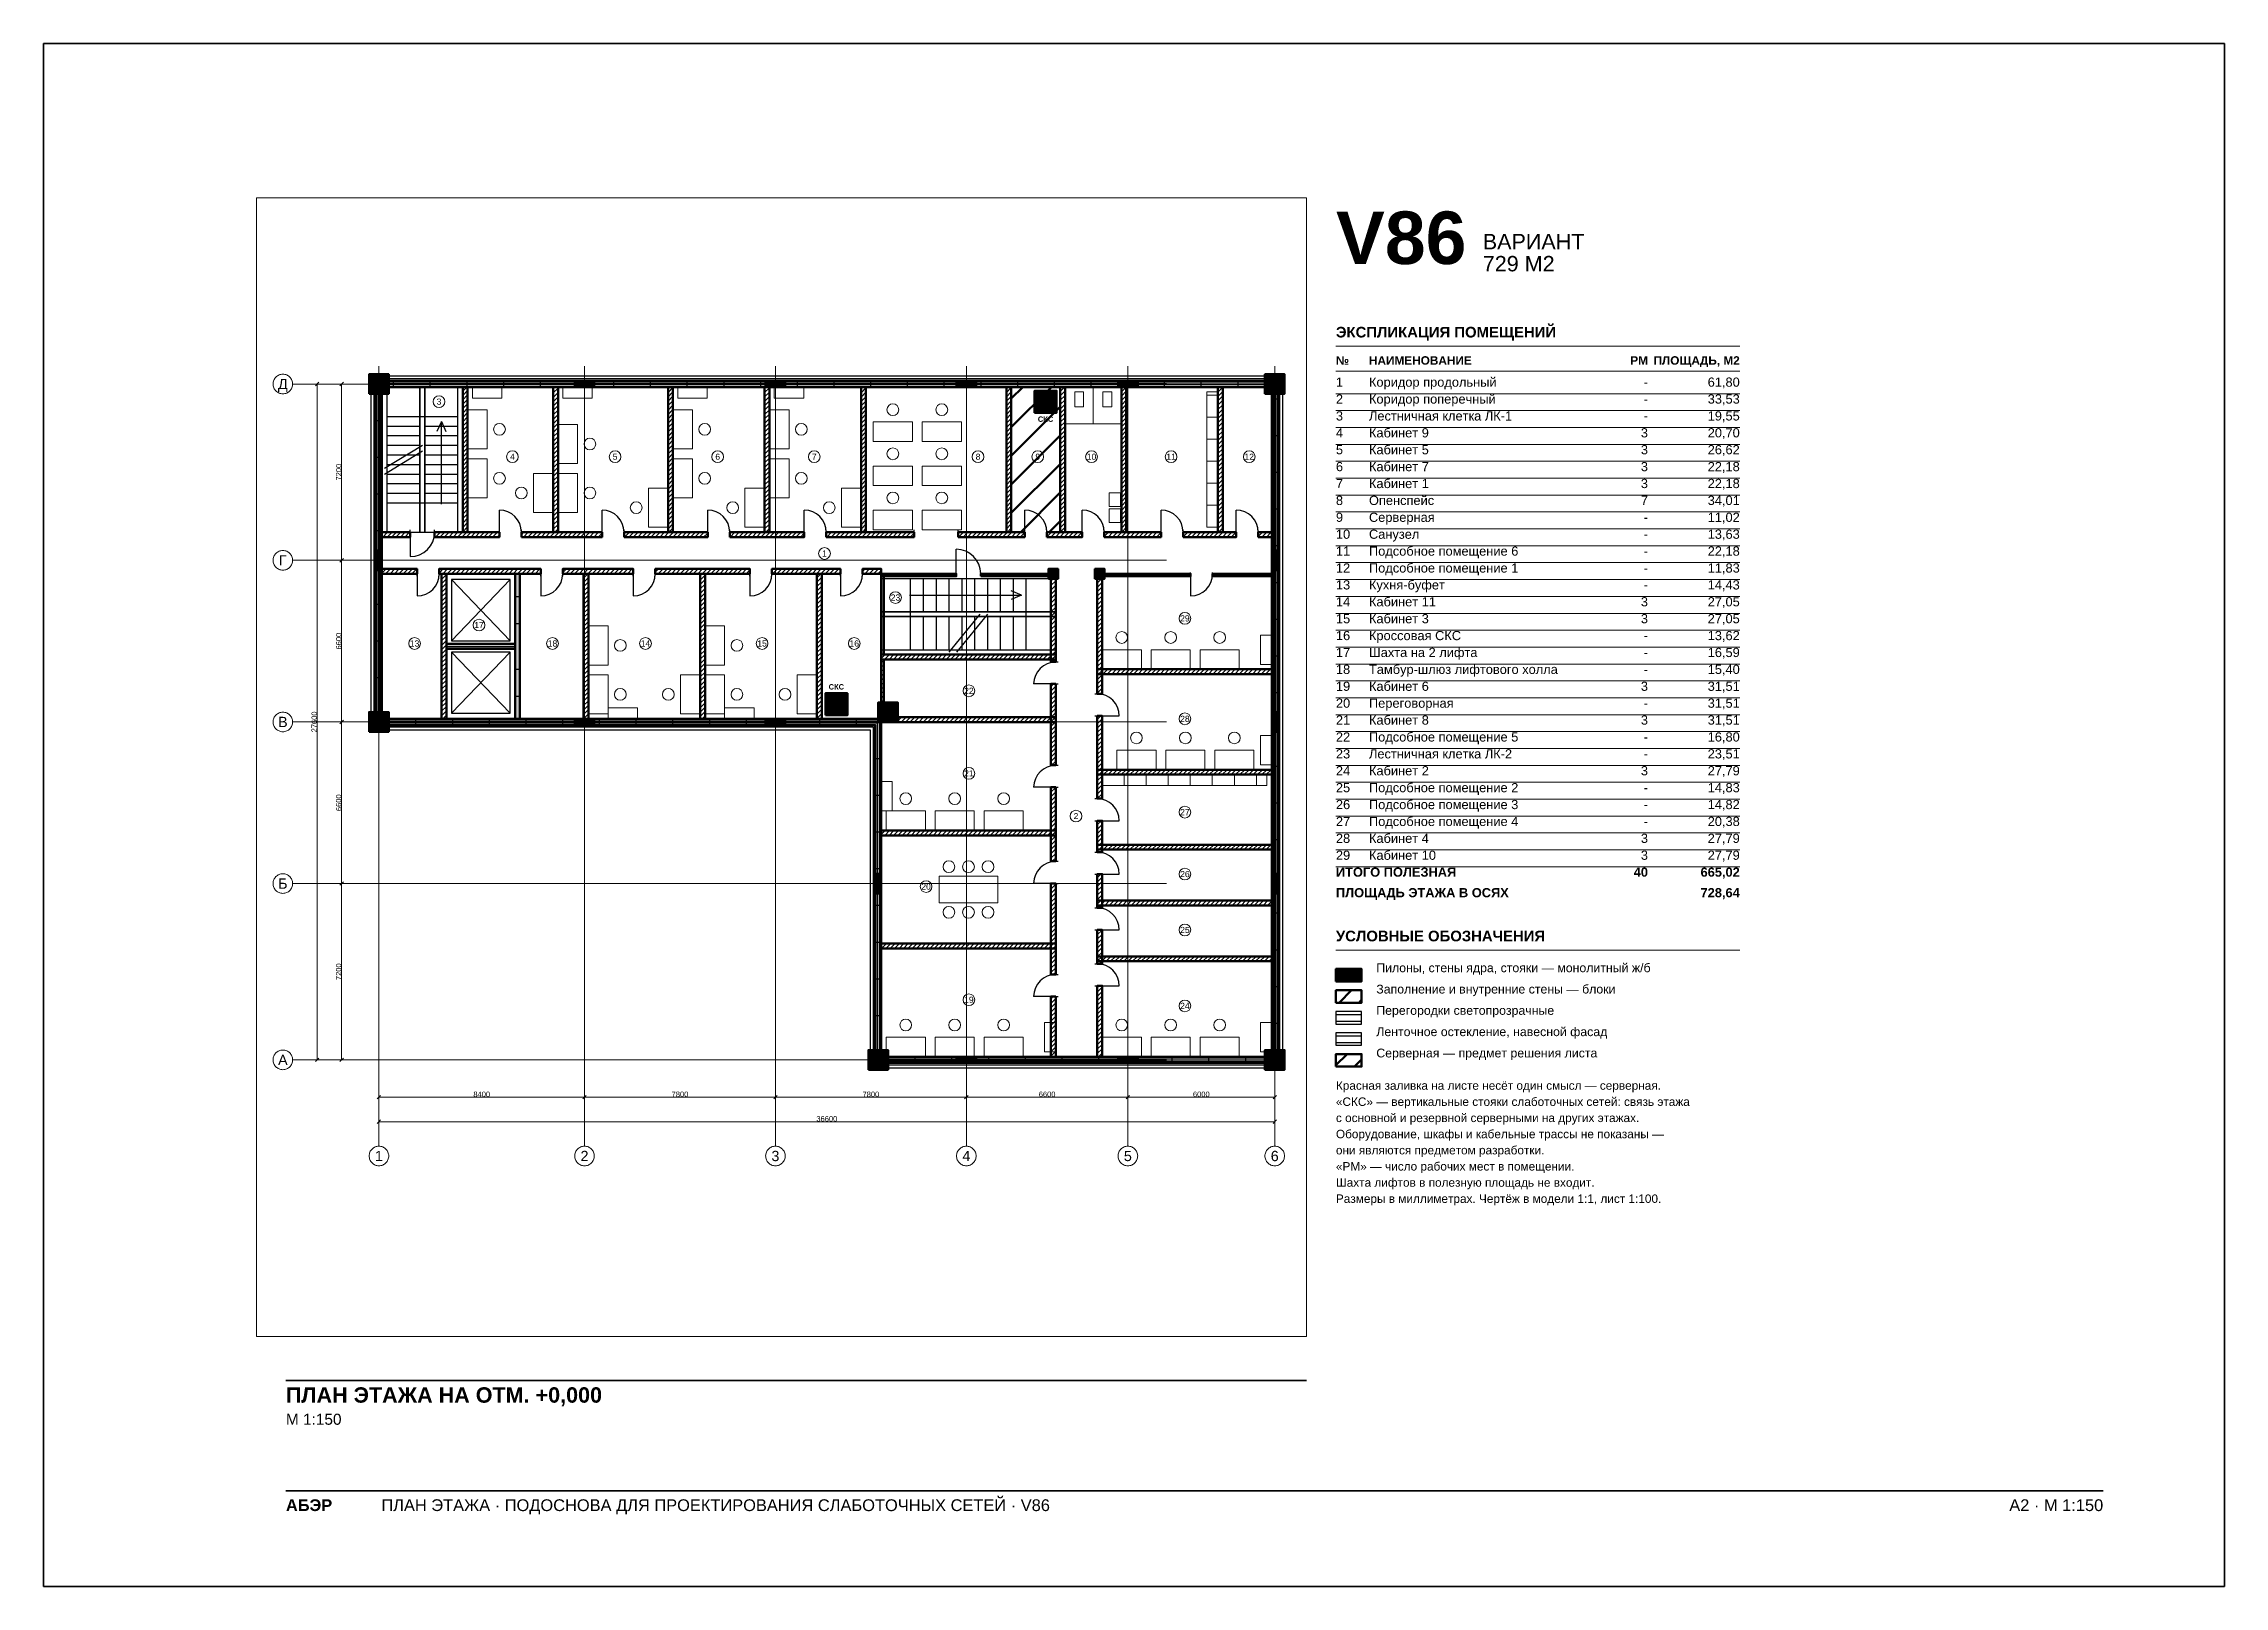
# Paper-space layout 'A2-1-100' of a CAD drawing. Header units: millimetres. Extents: x 0 to 594, y 0 to 420.
# The model-space entities are those that its viewports show. They can reach past a viewport. Long polylines and large blocks are cut down to what shows.
import ezdxf
from ezdxf.enums import TextEntityAlignment as Align

# ---------------------------------------------------------------- set-up
doc = ezdxf.new("R2010")
doc.units = ezdxf.units.MM
doc.linetypes.add('CENTER2', pattern=[2.541, 1.587, -0.318, 0.318, -0.318])
for name, color, linetype, lineweight in [('A-ANNO-LEGEND', 7, 'CONTINUOUS', 18), ('A-ANNO-NOTES', 8, 'CONTINUOUS', 13), ('A-ANNO-ROOM', 7, 'CONTINUOUS', 18), ('A-ANNO-TABLE', 7, 'CONTINUOUS', 18), ('A-DIMS', 8, 'CONTINUOUS', 13), ('A-DOOR', 3, 'CONTINUOUS', 25), ('A-ELEV', 7, 'CONTINUOUS', 25), ('A-FACADE-PANEL', 8, 'CONTINUOUS', 25), ('A-FURN', 8, 'CONTINUOUS', 18), ('A-GLAZ-RIBBON', 5, 'CONTINUOUS', 25), ('A-GRID', 8, 'CENTER2', 13), ('A-HATCH', 9, 'CONTINUOUS', 9), ('A-OUTLINE', 7, 'CONTINUOUS', 50), ('A-SANI', 8, 'CONTINUOUS', 18), ('A-STAIR', 7, 'CONTINUOUS', 25), ('A-TITLE', 7, 'CONTINUOUS', 35), ('A-VIEWPORT', 8, 'CONTINUOUS', 9), ('A-WALL-BLOCK', 9, 'CONTINUOUS', 50), ('A-WALL-GLASS', 4, 'CONTINUOUS', 25), ('A-WALL-RC', 7, 'CONTINUOUS', 50), ('E-SCS-RISER', 1, 'CONTINUOUS', 50), ('E-SERVER-ROOM', 1, 'CONTINUOUS', 50)]:
    doc.layers.add(name, color=color, linetype=linetype, lineweight=lineweight)
doc.styles.add('Arial', font='arial.ttf')
doc.styles.add('Arial-Bold', font='arialbd.ttf')
doc.styles.get("Standard").update_dxf_attribs({"font": 'arial.ttf'})

psp = doc.layouts.new('A2-1-100')

# ---------------------------------------------------------------- texts
at = {"layer": 'A-ANNO-LEGEND'}
for s, height, style, p in [('УСЛОВНЫЕ ОБОЗНАЧЕНИЯ', 2.9, 'Arial-Bold', (352, 175.6)), ('Пилоны, стены ядра, стояки — монолитный ж/б', 2.4, 'Arial', (363, 167.2)), ('Заполнение и внутренние стены — блоки', 2.4, 'Arial', (363, 161.4)), ('Перегородки светопрозрачные', 2.4, 'Arial', (363, 155.6)), ('Ленточное остекление, навесной фасад', 2.4, 'Arial', (363, 149.8)), ('Серверная — предмет решения листа', 2.4, 'Arial', (363, 144))]:
    psp.add_text(s, height=height, dxfattribs=dict(at, style=style)).set_placement(p)
at = {"layer": 'A-ANNO-NOTES', "style": 'Arial'}
for s, p in [('Красная заливка на листе несёт один смысл — серверная.', (352, 135.2)), ('«СКС» — вертикальные стояки слаботочных сетей: связь этажа', (352, 130.8)), ('с основной и резервной серверными на других этажах.', (352, 126.4)), ('они являются предметом разработки.', (352, 117.6)), ('Оборудование, шкафы и кабельные трассы не показаны —', (352, 122)), ('«РМ» — число рабочих мест в помещении.', (352, 113.2)), ('Шахта лифтов в полезную площадь не входит.', (352, 108.8)), ('Размеры в миллиметрах. Чертёж в модели 1:1, лист 1:100.', (352, 104.4))]:
    psp.add_text(s, height=2.3, dxfattribs=at).set_placement(p)
at = {"layer": 'A-ANNO-TABLE'}
for s, height, style, p in [('ЭКСПЛИКАЦИЯ ПОМЕЩЕНИЙ', 2.9, 'Arial-Bold', (352, 340)), ('№', 2.3, 'Arial-Bold', (352, 332.6)), ('НАИМЕНОВАНИЕ', 2.3, 'Arial-Bold', (361, 332.6)), ('1', 2.5, 'Arial', (352, 326.6)), ('Коридор продольный', 2.5, 'Arial', (361, 326.6)), ('2', 2.5, 'Arial', (352, 322)), ('Коридор поперечный', 2.5, 'Arial', (361, 322)), ('4', 2.5, 'Arial', (352, 312.8)), ('3', 2.5, 'Arial', (352, 317.4)), ('Лестничная клетка ЛК-1', 2.5, 'Arial', (361, 317.4)), ('Кабинет 9', 2.5, 'Arial', (361, 312.8)), ('5', 2.5, 'Arial', (352, 308.2)), ('Кабинет 5', 2.5, 'Arial', (361, 308.2)), ('6', 2.5, 'Arial', (352, 303.6)), ('Кабинет 7', 2.5, 'Arial', (361, 303.6)), ('7', 2.5, 'Arial', (352, 299)), ('Опенспейс', 2.5, 'Arial', (361, 294.4)), ('Кабинет 1', 2.5, 'Arial', (361, 299)), ('8', 2.5, 'Arial', (352, 294.4)), ('9', 2.5, 'Arial', (352, 289.8)), ('Серверная', 2.5, 'Arial', (361, 289.8)), ('10', 2.5, 'Arial', (352, 285.2)), ('Санузел', 2.5, 'Arial', (361, 285.2)), ('11', 2.5, 'Arial', (352, 280.6)), ('Подсобное помещение 6', 2.5, 'Arial', (361, 280.6)), ('12', 2.5, 'Arial', (352, 276)), ('13', 2.5, 'Arial', (352, 271.4)), ('Подсобное помещение 1', 2.5, 'Arial', (361, 276)), ('Кухня-буфет', 2.5, 'Arial', (361, 271.4)), ('14', 2.5, 'Arial', (352, 266.8)), ('Кабинет 11', 2.5, 'Arial', (361, 266.8)), ('15', 2.5, 'Arial', (352, 262.2)), ('Кабинет 3', 2.5, 'Arial', (361, 262.2)), ('16', 2.5, 'Arial', (352, 257.6)), ('17', 2.5, 'Arial', (352, 253)), ('Кроссовая СКС', 2.5, 'Arial', (361, 257.6)), ('Шахта на 2 лифта', 2.5, 'Arial', (361, 253)), ('18', 2.5, 'Arial', (352, 248.4)), ('Тамбур-шлюз лифтового холла', 2.5, 'Arial', (361, 248.4)), ('19', 2.5, 'Arial', (352, 243.8)), ('Кабинет 6', 2.5, 'Arial', (361, 243.8)), ('20', 2.5, 'Arial', (352, 239.2)), ('Переговорная', 2.5, 'Arial', (361, 239.2)), ('21', 2.5, 'Arial', (352, 234.6)), ('22', 2.5, 'Arial', (352, 230)), ('Подсобное помещение 5', 2.5, 'Arial', (361, 230)), ('Кабинет 8', 2.5, 'Arial', (361, 234.6)), ('23', 2.5, 'Arial', (352, 225.4)), ('Лестничная клетка ЛК-2', 2.5, 'Arial', (361, 225.4)), ('24', 2.5, 'Arial', (352, 220.8)), ('Кабинет 2', 2.5, 'Arial', (361, 220.8)), ('25', 2.5, 'Arial', (352, 216.2)), ('26', 2.5, 'Arial', (352, 211.6)), ('Подсобное помещение 2', 2.5, 'Arial', (361, 216.2)), ('Подсобное помещение 3', 2.5, 'Arial', (361, 211.6)), ('27', 2.5, 'Arial', (352, 207)), ('Подсобное помещение 4', 2.5, 'Arial', (361, 207)), ('28', 2.5, 'Arial', (352, 202.4)), ('Кабинет 4', 2.5, 'Arial', (361, 202.4)), ('29', 2.5, 'Arial', (352, 197.8)), ('Кабинет 10', 2.5, 'Arial', (361, 197.8)), ('ИТОГО ПОЛЕЗНАЯ', 2.5, 'Arial-Bold', (352, 193.2)), ('ПЛОЩАДЬ ЭТАЖА В ОСЯХ', 2.5, 'Arial-Bold', (352, 187.6))]:
    psp.add_text(s, height=height, dxfattribs=dict(at, style=style)).set_placement(p)
for s, height, style, p in [('РМ', 2.3, 'Arial-Bold', (437, 332.6)), ('ПЛОЩАДЬ, М2', 2.3, 'Arial-Bold', (462, 332.6)), ('-', 2.5, 'Arial', (437, 326.6)), ('61,80', 2.5, 'Arial', (462, 326.6)), ('-', 2.5, 'Arial', (437, 322)), ('33,53', 2.5, 'Arial', (462, 322)), ('3', 2.5, 'Arial', (437, 312.8)), ('-', 2.5, 'Arial', (437, 317.4)), ('20,70', 2.5, 'Arial', (462, 312.8)), ('19,55', 2.5, 'Arial', (462, 317.4)), ('3', 2.5, 'Arial', (437, 308.2)), ('26,62', 2.5, 'Arial', (462, 308.2)), ('3', 2.5, 'Arial', (437, 303.6)), ('22,18', 2.5, 'Arial', (462, 303.6)), ('3', 2.5, 'Arial', (437, 299)), ('22,18', 2.5, 'Arial', (462, 299)), ('7', 2.5, 'Arial', (437, 294.4)), ('34,01', 2.5, 'Arial', (462, 294.4)), ('11,02', 2.5, 'Arial', (462, 289.8)), ('-', 2.5, 'Arial', (437, 289.8)), ('-', 2.5, 'Arial', (437, 285.2)), ('13,63', 2.5, 'Arial', (462, 285.2)), ('-', 2.5, 'Arial', (437, 280.6)), ('22,18', 2.5, 'Arial', (462, 280.6)), ('-', 2.5, 'Arial', (437, 276)), ('11,83', 2.5, 'Arial', (462, 276)), ('14,43', 2.5, 'Arial', (462, 271.4)), ('3', 2.5, 'Arial', (437, 266.8)), ('-', 2.5, 'Arial', (437, 271.4)), ('27,05', 2.5, 'Arial', (462, 266.8)), ('3', 2.5, 'Arial', (437, 262.2)), ('27,05', 2.5, 'Arial', (462, 262.2)), ('-', 2.5, 'Arial', (437, 257.6)), ('13,62', 2.5, 'Arial', (462, 257.6)), ('16,59', 2.5, 'Arial', (462, 253)), ('-', 2.5, 'Arial', (437, 253)), ('-', 2.5, 'Arial', (437, 248.4)), ('15,40', 2.5, 'Arial', (462, 248.4)), ('3', 2.5, 'Arial', (437, 243.8)), ('31,51', 2.5, 'Arial', (462, 243.8)), ('-', 2.5, 'Arial', (437, 239.2)), ('31,51', 2.5, 'Arial', (462, 239.2)), ('3', 2.5, 'Arial', (437, 234.6)), ('31,51', 2.5, 'Arial', (462, 234.6)), ('16,80', 2.5, 'Arial', (462, 230)), ('-', 2.5, 'Arial', (437, 230)), ('-', 2.5, 'Arial', (437, 225.4)), ('23,51', 2.5, 'Arial', (462, 225.4)), ('3', 2.5, 'Arial', (437, 220.8)), ('27,79', 2.5, 'Arial', (462, 220.8)), ('-', 2.5, 'Arial', (437, 216.2)), ('14,83', 2.5, 'Arial', (462, 216.2)), ('14,82', 2.5, 'Arial', (462, 211.6)), ('-', 2.5, 'Arial', (437, 211.6)), ('-', 2.5, 'Arial', (437, 207)), ('20,38', 2.5, 'Arial', (462, 207)), ('3', 2.5, 'Arial', (437, 202.4)), ('27,79', 2.5, 'Arial', (462, 202.4)), ('3', 2.5, 'Arial', (437, 197.8)), ('27,79', 2.5, 'Arial', (462, 197.8)), ('40', 2.5, 'Arial-Bold', (437, 193.2)), ('665,02', 2.5, 'Arial-Bold', (462, 193.2)), ('728,64', 2.5, 'Arial-Bold', (462, 187.6))]:
    psp.add_text(s, height=height, dxfattribs=dict(at, style=style)).set_placement(p, align=Align.RIGHT)
at = {"layer": 'A-TITLE'}
for s, height, style, p in [('V86', 14.3, 'Arial-Bold', (352, 360)), ('ВАРИАНТ', 4.2, 'Arial', (392, 364)), ('729 М2', 4.2, 'Arial', (392, 358)), ('ПЛАН ЭТАЖА НА ОТМ. +0,000', 4.2, 'Arial-Bold', (66, 50)), ('М 1:150', 3, 'Arial', (66, 44)), ('ПЛАН ЭТАЖА · ПОДОСНОВА ДЛЯ ПРОЕКТИРОВАНИЯ СЛАБОТОЧНЫХ СЕТЕЙ · V86', 3.2, 'Arial', (92, 20.5)), ('АБЭР', 3.2, 'Arial-Bold', (66, 20.5))]:
    psp.add_text(s, height=height, dxfattribs=dict(at, style=style)).set_placement(p)
at = {"layer": 'A-TITLE', "style": 'Arial'}
psp.add_text('A2 · М 1:150', height=3.2, dxfattribs=at).set_placement((561, 20.5), align=Align.RIGHT)

msp = doc.modelspace()

# ---------------------------------------------------------------- texts
at = {"layer": 'A-ANNO-ROOM'}
for s, p in [('3', (2455, 26880)), ('4', (5455, 24630)), ('5', (9649, 24630)), ('6', (13841, 24630)), ('7', (17785, 24630)), ('8', (24478, 24630)), ('9', (26918, 24630)), ('10', (29115, 24630)), ('11', (32365, 24630)), ('12', (35558, 24630)), ('1', (18205, 20680)), ('23', (21105, 18880)), ('17', (4090, 17755)), ('29', (32930, 18029)), ('13', (1455, 17005)), ('18', (7090, 17005)), ('14', (10890, 17005)), ('15', (15655, 17005)), ('16', (19420, 17005)), ('22', (24105, 15072)), ('28', (32930, 13928)), ('21', (24105, 11699)), ('2', (28480, 9955)), ('27', (32930, 10117)), ('20', (22355, 7077)), ('26', (32930, 7587)), ('25', (32930, 5306)), ('19', (24105, 2455)), ('24', (32930, 2205))]:
    msp.add_text(s, height=250, dxfattribs=at).set_placement(p, align=Align.MIDDLE_CENTER)
at = {"layer": 'A-DIMS'}
for s, p in [('7200', (-1645, 24000)), ('6600', (-1645, 17100)), ('27600', (-2645, 13800)), ('6600', (-1645, 10500)), ('7200', (-1645, 3600))]:
    msp.add_text(s, height=220, rotation=90, dxfattribs=at).set_placement(p, align=Align.MIDDLE_CENTER)
for s, p in [('8400', (4200, -1405)), ('7800', (12300, -1405)), ('7800', (20100, -1405)), ('6600', (27300, -1405)), ('6000', (33600, -1405)), ('36600', (18300, -2405))]:
    msp.add_text(s, height=220, dxfattribs=at).set_placement(p, align=Align.MIDDLE_CENTER)
at = {"layer": 'A-GRID'}
for s, p in [('Д', (-3925, 27600)), ('Г', (-3925, 20400)), ('В', (-3925, 13800)), ('Б', (-3925, 7200)), ('А', (-3925, 0)), ('1', (0, -3925)), ('2', (8400, -3925)), ('3', (16200, -3925)), ('4', (24000, -3925)), ('5', (30600, -3925)), ('6', (36600, -3925))]:
    msp.add_text(s, height=420, dxfattribs=at).set_placement(p, align=Align.MIDDLE_CENTER)
at = {"layer": 'E-SCS-RISER', "style": 'Arial-Bold'}
for p in [(27235, 26165), (18690, 15235)]:
    msp.add_text('СКС', height=220, dxfattribs=at).set_placement(p, align=Align.MIDDLE_CENTER)

# ---------------------------------------------------------------- hatches: boundary and pattern name
at = {"layer": 'A-HATCH'}
h = msp.add_hatch(dxfattribs=at)
h.set_pattern_fill('ANSI31', scale=40)
h.paths.add_polyline_path([(3425, 21550), (3625, 21550), (3625, 27475), (3625, 27475), (3425, 27475), (3425, 27475)])
h = msp.add_hatch(dxfattribs=at)
h.set_pattern_fill('ANSI31', scale=40)
h.paths.add_polyline_path([(7119, 21550), (7319, 21550), (7319, 27475), (7319, 27475), (7119, 27475), (7119, 27475)])
h = msp.add_hatch(dxfattribs=at)
h.set_pattern_fill('ANSI31', scale=40)
h.paths.add_polyline_path([(11811, 21550), (12011, 21550), (12011, 27475), (12011, 27475), (11811, 27475), (11811, 27475)])
h = msp.add_hatch(dxfattribs=at)
h.set_pattern_fill('ANSI31', scale=40)
h.paths.add_polyline_path([(15755, 21550), (15955, 21550), (15955, 27475), (15955, 27475), (15755, 27475), (15755, 27475)])
h = msp.add_hatch(dxfattribs=at)
h.set_pattern_fill('ANSI31', scale=40)
h.paths.add_polyline_path([(19698, 21550), (19898, 21550), (19898, 27475), (19898, 27475), (19698, 27475), (19698, 27475)])
h = msp.add_hatch(dxfattribs=at)
h.set_pattern_fill('ANSI31', scale=40)
h.paths.add_polyline_path([(25638, 21550), (25838, 21550), (25838, 27475), (25838, 27475), (25638, 27475), (25638, 27475)])
h = msp.add_hatch(dxfattribs=at)
h.set_pattern_fill('ANSI31', scale=40)
h.paths.add_polyline_path([(27835, 21550), (28035, 21550), (28035, 27475), (28035, 27475), (27835, 27475), (27835, 27475)])
h = msp.add_hatch(dxfattribs=at)
h.set_pattern_fill('ANSI31', scale=40)
h.paths.add_polyline_path([(30335, 21550), (30535, 21550), (30535, 27475), (30535, 27475), (30335, 27475), (30335, 27475)])
h = msp.add_hatch(dxfattribs=at)
h.set_pattern_fill('ANSI31', scale=40)
h.paths.add_polyline_path([(34278, 21550), (34478, 21550), (34478, 27475), (34478, 27475), (34278, 27475), (34278, 27475)])
h = msp.add_hatch(dxfattribs=at)
h.set_pattern_fill('ANSI31', scale=40)
h.paths.add_polyline_path([(125, 21350), (125, 21350), (1275, 21350), (1275, 21550), (125, 21550), (125, 21550)])
h = msp.add_hatch(dxfattribs=at)
h.set_pattern_fill('ANSI31', scale=40)
h.paths.add_polyline_path([(2275, 21350), (4922, 21350), (4922, 21550), (2275, 21550)])
h = msp.add_hatch(dxfattribs=at)
h.set_pattern_fill('ANSI31', scale=40)
h.paths.add_polyline_path([(5822, 21350), (9115, 21350), (9115, 21550), (5822, 21550)])
h = msp.add_hatch(dxfattribs=at)
h.set_pattern_fill('ANSI31', scale=40)
h.paths.add_polyline_path([(10015, 21350), (13433, 21350), (13433, 21550), (10015, 21550)])
h = msp.add_hatch(dxfattribs=at)
h.set_pattern_fill('ANSI31', scale=40)
h.paths.add_polyline_path([(14333, 21350), (17376.5, 21350), (17376.5, 21550), (14333, 21550)])
h = msp.add_hatch(dxfattribs=at)
h.set_pattern_fill('ANSI31', scale=40)
h.paths.add_polyline_path([(18276.5, 21350), (21868, 21350), (21868, 21550), (18276.5, 21550)])
h = msp.add_hatch(dxfattribs=at)
h.set_pattern_fill('ANSI31', scale=40)
h.paths.add_polyline_path([(23668, 21350), (26386.5, 21350), (26386.5, 21550), (23668, 21550)])
h = msp.add_hatch(dxfattribs=at)
h.set_pattern_fill('ANSI31', scale=40)
h.paths.add_polyline_path([(27286.5, 21350), (28735, 21350), (28735, 21550), (27286.5, 21550)])
h = msp.add_hatch(dxfattribs=at)
h.set_pattern_fill('ANSI31', scale=40)
h.paths.add_polyline_path([(29635, 21350), (31956.5, 21350), (31956.5, 21550), (29635, 21550)])
h = msp.add_hatch(dxfattribs=at)
h.set_pattern_fill('ANSI31', scale=40)
h.paths.add_polyline_path([(32856.5, 21350), (35026.5, 21350), (35026.5, 21550), (32856.5, 21550)])
h = msp.add_hatch(dxfattribs=at)
h.set_pattern_fill('ANSI31', scale=40)
h.paths.add_polyline_path([(35926.5, 21350), (36475, 21350), (36475, 21350), (36475, 21550), (36475, 21550), (35926.5, 21550)])
h = msp.add_hatch(dxfattribs=at)
h.set_pattern_fill('ANSI31', scale=40)
h.paths.add_polyline_path([(125, 19850), (125, 19850), (1560, 19850), (1560, 20050), (125, 20050), (125, 20050)])
h = msp.add_hatch(dxfattribs=at)
h.set_pattern_fill('ANSI31', scale=40)
h.paths.add_polyline_path([(2460, 19850), (6610, 19850), (6610, 20050), (2460, 20050)])
h = msp.add_hatch(dxfattribs=at)
h.set_pattern_fill('ANSI31', scale=40)
h.paths.add_polyline_path([(2560, 13925), (2760, 13925), (2760, 13925), (2760, 19850), (2560, 19850), (2560, 13925)])
h = msp.add_hatch(dxfattribs=at)
h.set_pattern_fill('ANSI31', scale=40)
h.paths.add_polyline_path([(7510, 19850), (10392.5, 19850), (10392.5, 20050), (7510, 20050)])
h = msp.add_hatch(dxfattribs=at)
h.set_pattern_fill('ANSI31', scale=40)
h.paths.add_polyline_path([(8360, 13925), (8560, 13925), (8560, 13925), (8560, 19850), (8360, 19850), (8360, 13925)])
h = msp.add_hatch(dxfattribs=at)
h.set_pattern_fill('ANSI31', scale=40)
h.paths.add_polyline_path([(11292.5, 19850), (15157.5, 19850), (15157.5, 20050), (11292.5, 20050)])
h = msp.add_hatch(dxfattribs=at)
h.set_pattern_fill('ANSI31', scale=40)
h.paths.add_polyline_path([(13125, 13925), (13325, 13925), (13325, 13925), (13325, 19850), (13125, 19850), (13125, 13925)])
h = msp.add_hatch(dxfattribs=at)
h.set_pattern_fill('ANSI31', scale=40)
h.paths.add_polyline_path([(16057.5, 19850), (18857.5, 19850), (18857.5, 20050), (16057.5, 20050)])
h = msp.add_hatch(dxfattribs=at)
h.set_pattern_fill('ANSI31', scale=40)
h.paths.add_polyline_path([(17890, 13925), (18090, 13925), (18090, 13925), (18090, 19850), (17890, 19850), (17890, 13925)])
h = msp.add_hatch(dxfattribs=at)
h.set_pattern_fill('ANSI31', scale=40)
h.paths.add_polyline_path([(19757.5, 19850), (20525, 19850), (20525, 20050), (19757.5, 20050)])
h = msp.add_hatch(dxfattribs=at)
h.set_pattern_fill('ANSI31', scale=40)
h.paths.add_polyline_path([(27450, 16250), (27650, 16250), (27650, 19850), (27450, 19850)])
h = msp.add_hatch(dxfattribs=at)
h.set_pattern_fill('ANSI31', scale=40)
h.paths.add_polyline_path([(29350, 14948.5), (29550, 14948.5), (29550, 19850), (29350, 19850)])
h = msp.add_hatch(dxfattribs=at)
h.set_pattern_fill('ANSI31', scale=40)
h.paths.add_polyline_path([(29550, 19750), (33162.5, 19750), (33162.5, 19850), (29550, 19850)])
h = msp.add_hatch(dxfattribs=at)
h.set_pattern_fill('ANSI31', scale=40)
h.paths.add_polyline_path([(34062.5, 19750), (36475, 19750), (36475, 19750), (36475, 19850), (36475, 19850), (34062.5, 19850)])
h = msp.add_hatch(dxfattribs=at)
h.set_pattern_fill('ANSI31', scale=40)
h.paths.add_polyline_path([(20525, 16350), (27650, 16350), (27650, 16550), (20525, 16550)])
h = msp.add_hatch(dxfattribs=at)
h.set_pattern_fill('ANSI31', scale=40)
h.paths.add_polyline_path([(20525, 13992), (20625, 13992), (20625, 16350), (20525, 16350)])
h = msp.add_hatch(dxfattribs=at)
h.set_pattern_fill('ANSI31', scale=40)
h.paths.add_polyline_path([(27450, 12030.5), (27650, 12030.5), (27650, 15350), (27450, 15350)])
h = msp.add_hatch(dxfattribs=at)
h.set_pattern_fill('ANSI31', scale=40)
h.paths.add_polyline_path([(29350, 15749), (36475, 15749), (36475, 15749), (36475, 15949), (36475, 15949), (29350, 15949)])
h = msp.add_hatch(dxfattribs=at)
h.set_pattern_fill('ANSI31', scale=40)
h.paths.add_polyline_path([(20525, 13792), (27650, 13792), (27650, 13992), (20525, 13992)])
h = msp.add_hatch(dxfattribs=at)
h.set_pattern_fill('ANSI31', scale=40)
h.paths.add_polyline_path([(29350, 10667.5), (29550, 10667.5), (29550, 14048.5), (29350, 14048.5)])
h = msp.add_hatch(dxfattribs=at)
h.set_pattern_fill('ANSI31', scale=40)
h.paths.add_polyline_path([(29350, 11648), (36475, 11648), (36475, 11648), (36475, 11848), (36475, 11848), (29350, 11848)])
h = msp.add_hatch(dxfattribs=at)
h.set_pattern_fill('ANSI31', scale=40)
h.paths.add_polyline_path([(27450, 8108), (27650, 8108), (27650, 11130.5), (27450, 11130.5)])
h = msp.add_hatch(dxfattribs=at)
h.set_pattern_fill('ANSI31', scale=40)
h.paths.add_polyline_path([(20525, 9169), (20525, 9169), (27650, 9169), (27650, 9369), (20525, 9369), (20525, 9369)])
h = msp.add_hatch(dxfattribs=at)
h.set_pattern_fill('ANSI31', scale=40)
h.paths.add_polyline_path([(29350, 8487), (29550, 8487), (29550, 9767.5), (29350, 9767.5)])
h = msp.add_hatch(dxfattribs=at)
h.set_pattern_fill('ANSI31', scale=40)
h.paths.add_polyline_path([(29350, 8587), (36475, 8587), (36475, 8587), (36475, 8787), (36475, 8787), (29350, 8787)])
h = msp.add_hatch(dxfattribs=at)
h.set_pattern_fill('ANSI31', scale=40)
h.paths.add_polyline_path([(27450, 3486), (27650, 3486), (27650, 7208), (27450, 7208)])
h = msp.add_hatch(dxfattribs=at)
h.set_pattern_fill('ANSI31', scale=40)
h.paths.add_polyline_path([(29350, 6207), (29550, 6207), (29550, 7587), (29350, 7587)])
h = msp.add_hatch(dxfattribs=at)
h.set_pattern_fill('ANSI31', scale=40)
h.paths.add_polyline_path([(29350, 6307), (36475, 6307), (36475, 6307), (36475, 6507), (36475, 6507), (29350, 6507)])
h = msp.add_hatch(dxfattribs=at)
h.set_pattern_fill('ANSI31', scale=40)
h.paths.add_polyline_path([(20525, 4547), (20525, 4547), (27650, 4547), (27650, 4747), (20525, 4747), (20525, 4747)])
h = msp.add_hatch(dxfattribs=at)
h.set_pattern_fill('ANSI31', scale=40)
h.paths.add_polyline_path([(29350, 3925.5), (29550, 3925.5), (29550, 5307), (29350, 5307)])
h = msp.add_hatch(dxfattribs=at)
h.set_pattern_fill('ANSI31', scale=40)
h.paths.add_polyline_path([(29350, 4026), (36475, 4026), (36475, 4026), (36475, 4226), (36475, 4226), (29350, 4226)])
h = msp.add_hatch(dxfattribs=at)
h.set_pattern_fill('ANSI31', scale=40)
h.paths.add_polyline_path([(29350, 125), (29550, 125), (29550, 125), (29550, 3025.5), (29350, 3025.5), (29350, 125)])
h = msp.add_hatch(dxfattribs=at)
h.set_pattern_fill('ANSI31', scale=40)
h.paths.add_polyline_path([(27450, 125), (27650, 125), (27650, 125), (27650, 2586), (27450, 2586), (27450, 125)])
at = {"layer": 'A-WALL-RC'}
h = msp.add_hatch(color=7, dxfattribs=at)
h.dxf.hatch_style = 1
h.paths.add_polyline_path([(-400, 27200), (400, 27200), (400, 28000), (-400, 28000)])
h = msp.add_hatch(color=7, dxfattribs=at)
h.dxf.hatch_style = 1
h.paths.add_polyline_path([(8000, 27475), (8800, 27475), (8800, 27725), (8000, 27725)])
h = msp.add_hatch(color=7, dxfattribs=at)
h.dxf.hatch_style = 1
h.paths.add_polyline_path([(15800, 27475), (16600, 27475), (16600, 27725), (15800, 27725)])
h = msp.add_hatch(color=7, dxfattribs=at)
h.dxf.hatch_style = 1
h.paths.add_polyline_path([(23600, 27475), (24400, 27475), (24400, 27725), (23600, 27725)])
h = msp.add_hatch(color=7, dxfattribs=at)
h.dxf.hatch_style = 1
h.paths.add_polyline_path([(30200, 27475), (31000, 27475), (31000, 27725), (30200, 27725)])
h = msp.add_hatch(color=7, dxfattribs=at)
h.dxf.hatch_style = 1
h.paths.add_polyline_path([(36200, 27200), (37000, 27200), (37000, 28000), (36200, 28000)])
h = msp.add_hatch(color=7, dxfattribs=at)
h.dxf.hatch_style = 1
h.paths.add_polyline_path([(-125, 20000), (125, 20000), (125, 20800), (-125, 20800)])
h = msp.add_hatch(color=7, dxfattribs=at)
h.dxf.hatch_style = 1
h.paths.add_polyline_path([(36475, 20000), (36725, 20000), (36725, 20800), (36475, 20800)])
h = msp.add_hatch(color=7, dxfattribs=at)
h.dxf.hatch_style = 1
h.paths.add_polyline_path([(5560, 13925), (5760, 13925), (5760, 13925), (5760, 19850), (5560, 19850), (5560, 13925)])
h = msp.add_hatch(color=7, dxfattribs=at)
h.dxf.hatch_style = 1
h.paths.add_polyline_path([(20525, 19750), (23587.5, 19750), (23587.5, 19850), (20525, 19850)])
h = msp.add_hatch(color=7, dxfattribs=at)
h.dxf.hatch_style = 1
h.paths.add_polyline_path([(20525, 16550), (20625, 16550), (20625, 19750), (20525, 19750)])
h = msp.add_hatch(color=7, dxfattribs=at)
h.dxf.hatch_style = 1
h.paths.add_polyline_path([(24587.5, 19750), (27450, 19750), (27450, 19850), (24587.5, 19850)])
h = msp.add_hatch(color=7, dxfattribs=at)
h.dxf.hatch_style = 1
h.paths.add_polyline_path([(27350, 19650), (27750, 19650), (27750, 20050), (27350, 20050)])
h = msp.add_hatch(color=7, dxfattribs=at)
h.dxf.hatch_style = 1
h.paths.add_polyline_path([(29250, 19650), (29650, 19650), (29650, 20050), (29250, 20050)])
h = msp.add_hatch(color=7, dxfattribs=at)
h.dxf.hatch_style = 1
h.paths.add_polyline_path([(2760, 16787.5), (5560, 16787.5), (5560, 16987.5), (2760, 16987.5)])
h = msp.add_hatch(color=7, dxfattribs=at)
h.dxf.hatch_style = 1
h.paths.add_polyline_path([(20400, 13800), (21200, 13800), (21200, 14600), (20400, 14600)])
h = msp.add_hatch(color=7, dxfattribs=at)
h.dxf.hatch_style = 1
h.paths.add_polyline_path([(-400, 13400), (400, 13400), (400, 14200), (-400, 14200)])
h = msp.add_hatch(color=7, dxfattribs=at)
h.dxf.hatch_style = 1
h.paths.add_polyline_path([(8000, 13675), (8800, 13675), (8800, 13925), (8000, 13925)])
h = msp.add_hatch(color=7, dxfattribs=at)
h.dxf.hatch_style = 1
h.paths.add_polyline_path([(15800, 13675), (16600, 13675), (16600, 13925), (15800, 13925)])
h = msp.add_hatch(color=7, dxfattribs=at)
h.dxf.hatch_style = 1
h.paths.add_polyline_path([(36475, 13400), (36725, 13400), (36725, 14200), (36475, 14200)])
h = msp.add_hatch(color=7, dxfattribs=at)
h.dxf.hatch_style = 1
h.paths.add_polyline_path([(20275, 6800), (20525, 6800), (20525, 7600), (20275, 7600)])
h = msp.add_hatch(color=7, dxfattribs=at)
h.dxf.hatch_style = 1
h.paths.add_polyline_path([(36475, 6800), (36725, 6800), (36725, 7600), (36475, 7600)])
h = msp.add_hatch(color=7, dxfattribs=at)
h.dxf.hatch_style = 1
h.paths.add_polyline_path([(20000, -400), (20800, -400), (20800, 400), (20000, 400)])
h = msp.add_hatch(color=7, dxfattribs=at)
h.dxf.hatch_style = 1
h.paths.add_polyline_path([(23600, -125), (24400, -125), (24400, 125), (23600, 125)])
h = msp.add_hatch(color=7, dxfattribs=at)
h.dxf.hatch_style = 1
h.paths.add_polyline_path([(30200, -125), (31000, -125), (31000, 125), (30200, 125)])
h = msp.add_hatch(color=7, dxfattribs=at)
h.dxf.hatch_style = 1
h.paths.add_polyline_path([(36200, -400), (37000, -400), (37000, 400), (36200, 400)])
at = {"layer": 'E-SCS-RISER'}
h = msp.add_hatch(color=7, dxfattribs=at)
h.dxf.hatch_style = 1
h.paths.add_polyline_path([(26785, 26425), (27685, 26425), (27685, 27325), (26785, 27325)])
h = msp.add_hatch(color=7, dxfattribs=at)
h.dxf.hatch_style = 1
h.paths.add_polyline_path([(18240, 14075), (19140, 14075), (19140, 14975), (18240, 14975)])
at = {"layer": 'E-SERVER-ROOM'}
h = msp.add_hatch(dxfattribs=at)
h.set_pattern_fill('ANSI31', scale=260)
h.paths.add_polyline_path([(25838, 21550), (27835, 21550), (27835, 27475), (25838, 27475)])

# ---------------------------------------------------------------- linework, layer by layer
at = {"layer": 'A-ANNO-ROOM'}
for centre in [(2455, 26880), (5455, 24630), (9649, 24630), (13841, 24630), (17785, 24630), (24478, 24630), (26918, 24630), (29115, 24630), (32365, 24630), (35558, 24630), (18205, 20680), (21105, 18880), (4090, 17755), (32930, 18029), (1455, 17005), (7090, 17005), (10890, 17005), (15655, 17005), (19420, 17005), (24105, 15072), (32930, 13928), (24105, 11699), (28480, 9955), (32930, 10117), (22355, 7077), (32930, 7587), (32930, 5306), (24105, 2455), (32930, 2205)]:
    msp.add_circle(centre, 240, dxfattribs=at)
at = {"layer": 'A-DIMS'}
for p, q in [((-2595.71, 27529.29), (-2454.29, 27670.71)), ((-1595.71, 27529.29), (-1454.29, 27670.71)), ((-2525, 0), (-2525, 27600)), ((-1525, 20400), (-1525, 27600)), ((-1595.71, 20329.29), (-1454.29, 20470.71)), ((-1595.71, 20329.29), (-1454.29, 20470.71)), ((-1525, 13800), (-1525, 20400)), ((-1595.71, 13729.29), (-1454.29, 13870.71)), ((-1595.71, 13729.29), (-1454.29, 13870.71)), ((-1525, 7200), (-1525, 13800)), ((-1595.71, 7129.29), (-1454.29, 7270.71)), ((-1595.71, 7129.29), (-1454.29, 7270.71)), ((-1525, 0), (-1525, 7200)), ((-2595.71, -70.71), (-2454.29, 70.71)), ((-1595.71, -70.71), (-1454.29, 70.71)), ((-70.71, -1595.71), (70.71, -1454.29)), ((0, -1525), (8400, -1525)), ((8329.29, -1595.71), (8470.71, -1454.29)), ((8329.29, -1595.71), (8470.71, -1454.29)), ((8400, -1525), (16200, -1525)), ((16129.29, -1595.71), (16270.71, -1454.29)), ((16129.29, -1595.71), (16270.71, -1454.29)), ((16200, -1525), (24000, -1525)), ((23929.29, -1595.71), (24070.71, -1454.29)), ((23929.29, -1595.71), (24070.71, -1454.29)), ((24000, -1525), (30600, -1525)), ((30529.29, -1595.71), (30670.71, -1454.29)), ((30529.29, -1595.71), (30670.71, -1454.29)), ((30600, -1525), (36600, -1525)), ((36529.29, -1595.71), (36670.71, -1454.29)), ((-70.71, -2595.71), (70.71, -2454.29)), ((0, -2525), (36600, -2525)), ((36529.29, -2595.71), (36670.71, -2454.29))]:
    msp.add_line(p, q, dxfattribs=at)
at = {"layer": 'A-DOOR'}
for p, q in [((4922, 21550), (4922, 22450)), ((9115, 21550), (9115, 22450)), ((13433, 21550), (13433, 22450)), ((17376.5, 21550), (17376.5, 22450)), ((26386.5, 21550), (26386.5, 22450)), ((28735, 21550), (28735, 22450)), ((31956.5, 21550), (31956.5, 22450)), ((35026.5, 21550), (35026.5, 22450)), ((1275, 21450), (1275, 21650)), ((1275, 21550), (1275, 20550)), ((2275, 21450), (2275, 21650)), ((4922, 21450), (4922, 21650)), ((5822, 21450), (5822, 21650)), ((9115, 21450), (9115, 21650)), ((10015, 21450), (10015, 21650)), ((13433, 21450), (13433, 21650)), ((14333, 21450), (14333, 21650)), ((17376.5, 21450), (17376.5, 21650)), ((18276.5, 21450), (18276.5, 21650)), ((21868, 21450), (21868, 21650)), ((23668, 21450), (23668, 21650)), ((26386.5, 21450), (26386.5, 21650)), ((27286.5, 21450), (27286.5, 21650)), ((28735, 21450), (28735, 21650)), ((29635, 21450), (29635, 21650)), ((31956.5, 21450), (31956.5, 21650)), ((32856.5, 21450), (32856.5, 21650)), ((35026.5, 21450), (35026.5, 21650)), ((35926.5, 21450), (35926.5, 21650)), ((23587.5, 19850), (23587.5, 20850)), ((1560, 19750), (1560, 19950)), ((1560, 19850), (1560, 18950)), ((2460, 19750), (2460, 19950)), ((6610, 19750), (6610, 19950)), ((6610, 19850), (6610, 18950)), ((7510, 19750), (7510, 19950)), ((10392.5, 19750), (10392.5, 19950)), ((10392.5, 19850), (10392.5, 18950)), ((11292.5, 19750), (11292.5, 19950)), ((15157.5, 19750), (15157.5, 19950)), ((15157.5, 19850), (15157.5, 18950)), ((16057.5, 19750), (16057.5, 19950)), ((18857.5, 19750), (18857.5, 19950)), ((18857.5, 19850), (18857.5, 18950)), ((19757.5, 19750), (19757.5, 19950)), ((23587.5, 19800), (23587.5, 19900)), ((24587.5, 19800), (24587.5, 19900)), ((33162.5, 19800), (33162.5, 19900)), ((33162.5, 19850), (33162.5, 18950)), ((34062.5, 19800), (34062.5, 19900)), ((5560, 18918.75), (5760, 18918.75)), ((5560, 17818.75), (5760, 17818.75)), ((27550, 16250), (27750, 16250)), ((5560, 15956.25), (5760, 15956.25)), ((27650, 15350), (26750, 15350)), ((27550, 15350), (27750, 15350)), ((5560, 14856.25), (5760, 14856.25)), ((29250, 14948.5), (29450, 14948.5)), ((29250, 14048.5), (29450, 14048.5)), ((29350, 14048.5), (30250, 14048.5)), ((27550, 12030.5), (27750, 12030.5)), ((27650, 11130.5), (26750, 11130.5)), ((27550, 11130.5), (27750, 11130.5)), ((29250, 10667.5), (29450, 10667.5)), ((29250, 9767.5), (29450, 9767.5)), ((29350, 9767.5), (30250, 9767.5)), ((27550, 8108), (27750, 8108)), ((29250, 8487), (29450, 8487)), ((27650, 7208), (26750, 7208)), ((27550, 7208), (27750, 7208)), ((29250, 7587), (29450, 7587)), ((29350, 7587), (30250, 7587)), ((29250, 6207), (29450, 6207)), ((29250, 5307), (29450, 5307)), ((29350, 5307), (30250, 5307)), ((29250, 3925.5), (29450, 3925.5)), ((27550, 3486), (27750, 3486)), ((29250, 3025.5), (29450, 3025.5)), ((29350, 3025.5), (30250, 3025.5)), ((27650, 2586), (26750, 2586)), ((27550, 2586), (27750, 2586))]:
    msp.add_line(p, q, dxfattribs=at)
for centre, radius, start, end in [((4922, 21550), 900, 0, 90), ((9115, 21550), 900, 0, 90), ((13433, 21550), 900, 0, 90), ((17376.5, 21550), 900, 0, 90), ((26386.5, 21550), 900, 0, 90), ((28735, 21550), 900, 0, 90), ((31956.5, 21550), 900, 0, 90), ((35026.5, 21550), 900, 0, 90), ((1275, 21550), 1000, -90, 0), ((23587.5, 19850), 1000, 0, 90), ((1560, 19850), 900, -90, 0), ((6610, 19850), 900, -90, 0), ((10392.5, 19850), 900, -90, 0), ((15157.5, 19850), 900, -90, 0), ((18857.5, 19850), 900, -90, 0), ((33162.5, 19850), 900, -90, 0), ((27650, 15350), 900, 90, 180), ((29350, 14048.5), 900, 0, 90), ((27650, 11130.5), 900, 90, 180), ((29350, 9767.5), 900, 0, 90), ((27650, 7208), 900, 90, 180), ((29350, 7587), 900, 0, 90), ((29350, 5307), 900, 0, 90), ((29350, 3025.5), 900, 0, 90), ((27650, 2586), 900, 90, 180)]:
    msp.add_arc(centre, radius, start, end, dxfattribs=at)
at = {"layer": 'A-ELEV'}
for p, q in [((2960, 17118.75), (5360, 19618.75)), ((2960, 19618.75), (5360, 17118.75)), ((2760, 16887.5), (5560, 16887.5)), ((2960, 14156.25), (5360, 16656.25)), ((2960, 16656.25), (5360, 14156.25))]:
    msp.add_line(p, q, dxfattribs=at)
for points in [[(2960, 17118.75), (5360, 17118.75), (5360, 19618.75), (2960, 19618.75)], [(2960, 14156.25), (5360, 14156.25), (5360, 16656.25), (2960, 16656.25)]]:
    msp.add_lwpolyline(points, close=True, dxfattribs=at)
at = {"layer": 'A-FACADE-PANEL'}
for points in [[(36925, 27925), (-325, 27925), (-325, 13475), (20075, 13475), (20075, -325), (36925, -325)], [(36805, 27805), (-205, 27805), (-205, 13595), (20195, 13595), (20195, -205), (36805, -205)]]:
    msp.add_lwpolyline(points, close=True, dxfattribs=at)
at = {"layer": 'A-FURN'}
for p, q in [((33828, 27150), (34278, 27150)), ((33828, 26250), (34278, 26250)), ((33828, 25350), (34278, 25350)), ((33828, 24450), (34278, 24450)), ((33828, 23550), (34278, 23550)), ((33828, 22650), (34278, 22650)), ((30450, 11198), (30450, 11648)), ((31350, 11198), (31350, 11648)), ((32250, 11198), (32250, 11648)), ((33150, 11198), (33150, 11648)), ((34050, 11198), (34050, 11648)), ((34950, 11198), (34950, 11648)), ((35850, 11198), (35850, 11648))]:
    msp.add_line(p, q, dxfattribs=at)
for points in [[(3825, 27025), (5025, 27025), (5025, 27475), (3825, 27475)], [(7519, 27025), (8719, 27025), (8719, 27475), (7519, 27475)], [(12211, 27025), (13411, 27025), (13411, 27475), (12211, 27475)], [(16155, 27025), (17355, 27025), (17355, 27475), (16155, 27475)], [(33828, 21750), (34278, 21750), (34278, 27275), (33828, 27275)], [(3625, 24950), (4425, 24950), (4425, 26550), (3625, 26550)], [(7319, 24350), (8119, 24350), (8119, 25950), (7319, 25950)], [(12011, 24950), (12811, 24950), (12811, 26550), (12011, 26550)], [(15955, 24950), (16755, 24950), (16755, 26550), (15955, 26550)], [(20198, 25250), (21798, 25250), (21798, 26050), (20198, 26050)], [(22198, 25250), (23798, 25250), (23798, 26050), (22198, 26050)], [(3625, 22950), (4425, 22950), (4425, 24550), (3625, 24550)], [(12011, 22950), (12811, 22950), (12811, 24550), (12011, 24550)], [(15955, 22950), (16755, 22950), (16755, 24550), (15955, 24550)], [(20198, 23450), (21798, 23450), (21798, 24250), (20198, 24250)], [(22198, 23450), (23798, 23450), (23798, 24250), (22198, 24250)], [(6319, 22350), (7119, 22350), (7119, 23950), (6319, 23950)], [(7319, 22350), (8119, 22350), (8119, 23950), (7319, 23950)], [(11011, 21750), (11811, 21750), (11811, 23350), (11011, 23350)], [(14955, 21750), (15755, 21750), (15755, 23350), (14955, 23350)], [(18898, 21750), (19698, 21750), (19698, 23350), (18898, 23350)], [(20198, 21650), (21798, 21650), (21798, 22450), (20198, 22450)], [(22198, 21650), (23798, 21650), (23798, 22450), (22198, 22450)], [(8560, 16125), (9360, 16125), (9360, 17725), (8560, 17725)], [(13325, 16125), (14125, 16125), (14125, 17725), (13325, 17725)], [(36025, 16149), (36475, 16149), (36475, 17349), (36025, 17349)], [(29550, 15949), (31150, 15949), (31150, 16749), (29550, 16749)], [(31550, 15949), (33150, 15949), (33150, 16749), (31550, 16749)], [(33550, 15949), (35150, 15949), (35150, 16749), (33550, 16749)], [(8560, 14125), (9360, 14125), (9360, 15725), (8560, 15725)], [(12325, 14125), (13125, 14125), (13125, 15725), (12325, 15725)], [(13325, 14125), (14125, 14125), (14125, 15725), (13325, 15725)], [(17090, 14125), (17890, 14125), (17890, 15725), (17090, 15725)], [(9360, 13925), (10560, 13925), (10560, 14375), (9360, 14375)], [(14125, 13925), (15325, 13925), (15325, 14375), (14125, 14375)], [(30150, 11848), (31750, 11848), (31750, 12648), (30150, 12648)], [(32150, 11848), (33750, 11848), (33750, 12648), (32150, 12648)], [(34150, 11848), (35750, 11848), (35750, 12648), (34150, 12648)], [(36025, 12048), (36475, 12048), (36475, 13248), (36025, 13248)], [(29550, 11198), (36275, 11198), (36275, 11648), (29550, 11648)], [(20525, 10169), (20975, 10169), (20975, 11369), (20525, 11369)], [(20725, 9369), (22325, 9369), (22325, 10169), (20725, 10169)], [(22725, 9369), (24325, 9369), (24325, 10169), (22725, 10169)], [(24725, 9369), (26325, 9369), (26325, 10169), (24725, 10169)], [(22887.5, 6408), (25287.5, 6408), (25287.5, 7508), (22887.5, 7508)], [(20725, 125), (22325, 125), (22325, 925), (20725, 925)], [(22725, 125), (24325, 125), (24325, 925), (22725, 925)], [(24725, 125), (26325, 125), (26325, 925), (24725, 925)], [(27200, 325), (27650, 325), (27650, 1525), (27200, 1525)], [(29550, 125), (31150, 125), (31150, 925), (29550, 925)], [(31550, 125), (33150, 125), (33150, 925), (31550, 925)], [(33550, 125), (35150, 125), (35150, 925), (33550, 925)], [(36025, 325), (36475, 325), (36475, 1525), (36025, 1525)]]:
    msp.add_lwpolyline(points, close=True, dxfattribs=at)
for centre in [(20998, 26550), (22998, 26550), (4925, 25750), (13311, 25750), (17255, 25750), (8619, 25150), (20998, 24750), (22998, 24750), (4925, 23750), (5819, 23150), (8619, 23150), (13311, 23750), (17255, 23750), (20998, 22950), (22998, 22950), (10511, 22550), (14455, 22550), (18398, 22550), (9860, 16925), (14625, 16925), (30350, 17249), (32350, 17249), (34350, 17249), (9860, 14925), (11825, 14925), (14625, 14925), (16590, 14925), (30950, 13148), (32950, 13148), (34950, 13148), (21525, 10669), (23525, 10669), (25525, 10669), (23287.5, 7888), (24087.5, 7888), (24887.5, 7888), (23287.5, 6028), (24087.5, 6028), (24887.5, 6028), (21525, 1425), (23525, 1425), (25525, 1425), (30350, 1425), (32350, 1425), (34350, 1425)]:
    msp.add_circle(centre, 240, dxfattribs=at)
at = {"layer": 'A-GLAZ-RIBBON'}
for p, q in [((36600, 27640), (0, 27640)), ((600, 27475), (600, 27725)), ((2100, 27475), (2100, 27725)), ((3600, 27475), (3600, 27725)), ((5100, 27475), (5100, 27725)), ((6600, 27475), (6600, 27725)), ((8100, 27475), (8100, 27725)), ((9600, 27475), (9600, 27725)), ((11100, 27475), (11100, 27725)), ((12600, 27475), (12600, 27725)), ((14100, 27475), (14100, 27725)), ((15600, 27475), (15600, 27725)), ((17100, 27475), (17100, 27725)), ((18600, 27475), (18600, 27725)), ((20100, 27475), (20100, 27725)), ((21600, 27475), (21600, 27725)), ((23100, 27475), (23100, 27725)), ((24600, 27475), (24600, 27725)), ((26100, 27475), (26100, 27725)), ((27600, 27475), (27600, 27725)), ((29100, 27475), (29100, 27725)), ((30600, 27475), (30600, 27725)), ((32100, 27475), (32100, 27725)), ((33600, 27475), (33600, 27725)), ((35100, 27475), (35100, 27725)), ((36600, 27475), (36600, 27725)), ((125, 27600), (-125, 27600)), ((-40, 27600), (-40, 13800)), ((36600, 27560), (0, 27560)), ((40, 27600), (40, 13800)), ((36475, 27000), (36725, 27000)), ((36560, 0), (36560, 27600)), ((36640, 0), (36640, 27600)), ((125, 26100), (-125, 26100)), ((36475, 25500), (36725, 25500)), ((125, 24600), (-125, 24600)), ((36475, 24000), (36725, 24000)), ((125, 23100), (-125, 23100)), ((36475, 22500), (36725, 22500)), ((125, 21600), (-125, 21600)), ((36475, 21000), (36725, 21000)), ((125, 20100), (-125, 20100)), ((36475, 19500), (36725, 19500)), ((125, 18600), (-125, 18600)), ((36475, 18000), (36725, 18000)), ((125, 17100), (-125, 17100)), ((36475, 16500), (36725, 16500)), ((125, 15600), (-125, 15600)), ((36475, 15000), (36725, 15000)), ((125, 14100), (-125, 14100)), ((0, 13925), (0, 13675)), ((0, 13840), (20400, 13840)), ((0, 13760), (20400, 13760)), ((1500, 13925), (1500, 13675)), ((3000, 13925), (3000, 13675)), ((4500, 13925), (4500, 13675)), ((6000, 13925), (6000, 13675)), ((7500, 13925), (7500, 13675)), ((9000, 13925), (9000, 13675)), ((10500, 13925), (10500, 13675)), ((12000, 13925), (12000, 13675)), ((13500, 13925), (13500, 13675)), ((15000, 13925), (15000, 13675)), ((16500, 13925), (16500, 13675)), ((18000, 13925), (18000, 13675)), ((19500, 13925), (19500, 13675)), ((20525, 13800), (20275, 13800)), ((20360, 13800), (20360, 0)), ((20440, 13800), (20440, 0)), ((36475, 13500), (36725, 13500)), ((20525, 12300), (20275, 12300)), ((36475, 12000), (36725, 12000)), ((20525, 10800), (20275, 10800)), ((36475, 10500), (36725, 10500)), ((20525, 9300), (20275, 9300)), ((36475, 9000), (36725, 9000)), ((20525, 7800), (20275, 7800)), ((36475, 7500), (36725, 7500)), ((20525, 6300), (20275, 6300)), ((36475, 6000), (36725, 6000)), ((20525, 4800), (20275, 4800)), ((36475, 4500), (36725, 4500)), ((20525, 3300), (20275, 3300)), ((36475, 3000), (36725, 3000)), ((20525, 1800), (20275, 1800)), ((36475, 1500), (36725, 1500)), ((20525, 300), (20275, 300)), ((20400, 125), (20400, -125)), ((20400, 40), (36600, 40)), ((21900, 125), (21900, -125)), ((23400, 125), (23400, -125)), ((24900, 125), (24900, -125)), ((26400, 125), (26400, -125)), ((27900, 125), (27900, -125)), ((29400, 125), (29400, -125)), ((30900, 125), (30900, -125)), ((32400, 125), (32400, -125)), ((33900, 125), (33900, -125)), ((35400, 125), (35400, -125)), ((36475, 0), (36725, 0)), ((20400, -40), (36600, -40))]:
    msp.add_line(p, q, dxfattribs=at)
at = {"layer": 'A-GRID'}
for p, q in [((0, -3525), (0, 28325)), ((8400, -3525), (8400, 28325)), ((16200, -3525), (16200, 28325)), ((24000, -3525), (24000, 28325)), ((30600, -3525), (30600, 28325)), ((36600, -3525), (36600, 28325)), ((-3525, 27600), (37325, 27600)), ((-3525, 20400), (37325, 20400)), ((-3525, 13800), (37325, 13800)), ((-3525, 7200), (37325, 7200)), ((-3525, 0), (37325, 0))]:
    msp.add_line(p, q, dxfattribs=at)
for centre in [(-3925, 27600), (-3925, 20400), (-3925, 13800), (-3925, 7200), (-3925, 0), (0, -3925), (8400, -3925), (16200, -3925), (24000, -3925), (30600, -3925), (36600, -3925)]:
    msp.add_circle(centre, 400, dxfattribs=at)
at = {"layer": 'A-OUTLINE'}
for points in [[(36725, 27725), (-125, 27725), (-125, 13675), (20275, 13675), (20275, -125), (36725, -125)], [(36475, 27475), (125, 27475), (125, 13925), (20525, 13925), (20525, 125), (36475, 125)]]:
    msp.add_lwpolyline(points, close=True, dxfattribs=at)
at = {"layer": 'A-SANI'}
for points in [[(28035, 25975), (29185, 25975), (29185, 27475), (28035, 27475)], [(28430, 26675), (28790, 26675), (28790, 27275), (28430, 27275)], [(29185, 25975), (30335, 25975), (30335, 27475), (29185, 27475)], [(29580, 26675), (29940, 26675), (29940, 27275), (29580, 27275)], [(29835, 22600), (30295, 22600), (30295, 23150), (29835, 23150)], [(29835, 21950), (30295, 21950), (30295, 22500), (29835, 22500)]]:
    msp.add_lwpolyline(points, close=True, dxfattribs=at)
at = {"layer": 'A-STAIR'}
for p, q in [((325, 26275), (1675, 26275)), ((325, 26275), (3225, 26275)), ((325, 25883.33), (1675, 25883.33)), ((1875, 26275), (3225, 26275)), ((1875, 25883.33), (3225, 25883.33)), ((2550, 26075), (2370, 25655)), ((2550, 22700), (2550, 26075)), ((2550, 26075), (2730, 25655)), ((225, 24160), (1775, 25100)), ((325, 25491.67), (1675, 25491.67)), ((325, 25100), (1675, 25100)), ((1875, 25491.67), (3225, 25491.67)), ((1875, 25100), (3225, 25100)), ((225, 23925), (1775, 24865)), ((325, 24708.33), (1675, 24708.33)), ((325, 24316.67), (1675, 24316.67)), ((1875, 24708.33), (3225, 24708.33)), ((1875, 24316.67), (3225, 24316.67)), ((325, 23925), (1675, 23925)), ((325, 23533.33), (1675, 23533.33)), ((1875, 23925), (3225, 23925)), ((1875, 23533.33), (3225, 23533.33)), ((325, 23141.67), (1675, 23141.67)), ((325, 22750), (3225, 22750)), ((1875, 23141.67), (3225, 23141.67)), ((21725, 16750), (21725, 19650)), ((22250, 18300), (22250, 19650)), ((22775, 18300), (22775, 19650)), ((23300, 18300), (23300, 19650)), ((23825, 18300), (23825, 19650)), ((24350, 18300), (24350, 19650)), ((24875, 18300), (24875, 19650)), ((25400, 18300), (25400, 19650)), ((25925, 18300), (25925, 19650)), ((26450, 18300), (26450, 19650)), ((26450, 16750), (26450, 19650)), ((21675, 18975), (26250, 18975)), ((26250, 18975), (25830, 19155)), ((26250, 18975), (25830, 18795)), ((22250, 16750), (22250, 18100)), ((22775, 16750), (22775, 18100)), ((23300, 16650), (24560, 18200)), ((23300, 16750), (23300, 18100)), ((23615, 16650), (24875, 18200)), ((23825, 16750), (23825, 18100)), ((24350, 16750), (24350, 18100)), ((24875, 16750), (24875, 18100)), ((25400, 16750), (25400, 18100)), ((25925, 16750), (25925, 18100)), ((26450, 16750), (26450, 18100))]:
    msp.add_line(p, q, dxfattribs=at)
for points in [[(325, 21550), (1675, 21550), (1675, 27475), (325, 27475)], [(1675, 21550), (1875, 21550), (1875, 27475), (1675, 27475)], [(1875, 21550), (3225, 21550), (3225, 27475), (1875, 27475)], [(20525, 18300), (27650, 18300), (27650, 19650), (20525, 19650)], [(20525, 18100), (27650, 18100), (27650, 18300), (20525, 18300)], [(20525, 16750), (27650, 16750), (27650, 18100), (20525, 18100)]]:
    msp.add_lwpolyline(points, close=True, dxfattribs=at)
at = {"layer": 'A-WALL-BLOCK'}
for points in [[(3425, 21550), (3625, 21550), (3625, 27475), (3625, 27475), (3425, 27475), (3425, 27475)], [(7119, 21550), (7319, 21550), (7319, 27475), (7319, 27475), (7119, 27475), (7119, 27475)], [(11811, 21550), (12011, 21550), (12011, 27475), (12011, 27475), (11811, 27475), (11811, 27475)], [(15755, 21550), (15955, 21550), (15955, 27475), (15955, 27475), (15755, 27475), (15755, 27475)], [(19698, 21550), (19898, 21550), (19898, 27475), (19898, 27475), (19698, 27475), (19698, 27475)], [(25638, 21550), (25838, 21550), (25838, 27475), (25838, 27475), (25638, 27475), (25638, 27475)], [(27835, 21550), (28035, 21550), (28035, 27475), (28035, 27475), (27835, 27475), (27835, 27475)], [(30335, 21550), (30535, 21550), (30535, 27475), (30535, 27475), (30335, 27475), (30335, 27475)], [(34278, 21550), (34478, 21550), (34478, 27475), (34478, 27475), (34278, 27475), (34278, 27475)], [(125, 21350), (125, 21350), (1275, 21350), (1275, 21550), (125, 21550), (125, 21550)], [(2275, 21350), (4922, 21350), (4922, 21550), (2275, 21550)], [(5822, 21350), (9115, 21350), (9115, 21550), (5822, 21550)], [(10015, 21350), (13433, 21350), (13433, 21550), (10015, 21550)], [(14333, 21350), (17376.5, 21350), (17376.5, 21550), (14333, 21550)], [(18276.5, 21350), (21868, 21350), (21868, 21550), (18276.5, 21550)], [(23668, 21350), (26386.5, 21350), (26386.5, 21550), (23668, 21550)], [(27286.5, 21350), (28735, 21350), (28735, 21550), (27286.5, 21550)], [(29635, 21350), (31956.5, 21350), (31956.5, 21550), (29635, 21550)], [(32856.5, 21350), (35026.5, 21350), (35026.5, 21550), (32856.5, 21550)], [(35926.5, 21350), (36475, 21350), (36475, 21350), (36475, 21550), (36475, 21550), (35926.5, 21550)], [(125, 19850), (125, 19850), (1560, 19850), (1560, 20050), (125, 20050), (125, 20050)], [(2460, 19850), (6610, 19850), (6610, 20050), (2460, 20050)], [(2560, 13925), (2760, 13925), (2760, 13925), (2760, 19850), (2560, 19850), (2560, 13925)], [(7510, 19850), (10392.5, 19850), (10392.5, 20050), (7510, 20050)], [(8360, 13925), (8560, 13925), (8560, 13925), (8560, 19850), (8360, 19850), (8360, 13925)], [(11292.5, 19850), (15157.5, 19850), (15157.5, 20050), (11292.5, 20050)], [(13125, 13925), (13325, 13925), (13325, 13925), (13325, 19850), (13125, 19850), (13125, 13925)], [(16057.5, 19850), (18857.5, 19850), (18857.5, 20050), (16057.5, 20050)], [(17890, 13925), (18090, 13925), (18090, 13925), (18090, 19850), (17890, 19850), (17890, 13925)], [(19757.5, 19850), (20525, 19850), (20525, 20050), (19757.5, 20050)], [(27450, 16250), (27650, 16250), (27650, 19850), (27450, 19850)], [(29350, 14948.5), (29550, 14948.5), (29550, 19850), (29350, 19850)], [(29550, 19750), (33162.5, 19750), (33162.5, 19850), (29550, 19850)], [(34062.5, 19750), (36475, 19750), (36475, 19750), (36475, 19850), (36475, 19850), (34062.5, 19850)], [(20525, 16350), (27650, 16350), (27650, 16550), (20525, 16550)], [(20525, 13992), (20625, 13992), (20625, 16350), (20525, 16350)], [(27450, 12030.5), (27650, 12030.5), (27650, 15350), (27450, 15350)], [(29350, 15749), (36475, 15749), (36475, 15749), (36475, 15949), (36475, 15949), (29350, 15949)], [(20525, 13792), (27650, 13792), (27650, 13992), (20525, 13992)], [(29350, 10667.5), (29550, 10667.5), (29550, 14048.5), (29350, 14048.5)], [(29350, 11648), (36475, 11648), (36475, 11648), (36475, 11848), (36475, 11848), (29350, 11848)], [(27450, 8108), (27650, 8108), (27650, 11130.5), (27450, 11130.5)], [(20525, 9169), (20525, 9169), (27650, 9169), (27650, 9369), (20525, 9369), (20525, 9369)], [(29350, 8487), (29550, 8487), (29550, 9767.5), (29350, 9767.5)], [(29350, 8587), (36475, 8587), (36475, 8587), (36475, 8787), (36475, 8787), (29350, 8787)], [(27450, 3486), (27650, 3486), (27650, 7208), (27450, 7208)], [(29350, 6207), (29550, 6207), (29550, 7587), (29350, 7587)], [(29350, 6307), (36475, 6307), (36475, 6307), (36475, 6507), (36475, 6507), (29350, 6507)], [(20525, 4547), (20525, 4547), (27650, 4547), (27650, 4747), (20525, 4747), (20525, 4747)], [(29350, 3925.5), (29550, 3925.5), (29550, 5307), (29350, 5307)], [(29350, 4026), (36475, 4026), (36475, 4026), (36475, 4226), (36475, 4226), (29350, 4226)], [(29350, 125), (29550, 125), (29550, 125), (29550, 3025.5), (29350, 3025.5), (29350, 125)], [(27450, 125), (27650, 125), (27650, 125), (27650, 2586), (27450, 2586), (27450, 125)]]:
    msp.add_lwpolyline(points, close=True, dxfattribs=at)
at = {"layer": 'A-WALL-RC'}
for points in [[(-400, 27200), (400, 27200), (400, 28000), (-400, 28000)], [(8000, 27475), (8800, 27475), (8800, 27725), (8000, 27725)], [(15800, 27475), (16600, 27475), (16600, 27725), (15800, 27725)], [(23600, 27475), (24400, 27475), (24400, 27725), (23600, 27725)], [(30200, 27475), (31000, 27475), (31000, 27725), (30200, 27725)], [(36200, 27200), (37000, 27200), (37000, 28000), (36200, 28000)], [(-125, 20000), (125, 20000), (125, 20800), (-125, 20800)], [(36475, 20000), (36725, 20000), (36725, 20800), (36475, 20800)], [(5560, 13925), (5760, 13925), (5760, 13925), (5760, 19850), (5560, 19850), (5560, 13925)], [(20525, 19750), (23587.5, 19750), (23587.5, 19850), (20525, 19850)], [(20525, 16550), (20625, 16550), (20625, 19750), (20525, 19750)], [(24587.5, 19750), (27450, 19750), (27450, 19850), (24587.5, 19850)], [(27350, 19650), (27750, 19650), (27750, 20050), (27350, 20050)], [(29250, 19650), (29650, 19650), (29650, 20050), (29250, 20050)], [(2760, 16787.5), (5560, 16787.5), (5560, 16987.5), (2760, 16987.5)], [(20400, 13800), (21200, 13800), (21200, 14600), (20400, 14600)], [(-400, 13400), (400, 13400), (400, 14200), (-400, 14200)], [(8000, 13675), (8800, 13675), (8800, 13925), (8000, 13925)], [(15800, 13675), (16600, 13675), (16600, 13925), (15800, 13925)], [(36475, 13400), (36725, 13400), (36725, 14200), (36475, 14200)], [(20275, 6800), (20525, 6800), (20525, 7600), (20275, 7600)], [(36475, 6800), (36725, 6800), (36725, 7600), (36475, 7600)], [(20000, -400), (20800, -400), (20800, 400), (20000, 400)], [(23600, -125), (24400, -125), (24400, 125), (23600, 125)], [(30200, -125), (31000, -125), (31000, 125), (30200, 125)], [(36200, -400), (37000, -400), (37000, 400), (36200, 400)]]:
    msp.add_lwpolyline(points, close=True, dxfattribs=at)
at = {"layer": 'E-SCS-RISER'}
for points in [[(26785, 26425), (27685, 26425), (27685, 27325), (26785, 27325)], [(18240, 14075), (19140, 14075), (19140, 14975), (18240, 14975)]]:
    msp.add_lwpolyline(points, close=True, dxfattribs=at)

msp.set_redraw_order([(e.dxf.handle, doc.entitydb.next_handle()) for e in msp.query("TEXT MTEXT ATTDEF DIMENSION ARC_DIMENSION")])  # texts and dimensions are drawn at this point

# ---------------------------------------------------------------- hatches: boundary and pattern name
at = {"layer": 'A-WALL-BLOCK'}
h = psp.add_hatch(dxfattribs=at)
h.set_pattern_fill('ANSI31', scale=1.2)
h.paths.add_polyline_path([(352, 158.9), (359, 158.9), (359, 162.3), (352, 162.3)])
at = {"layer": 'A-WALL-RC'}
h = psp.add_hatch(color=7, dxfattribs=at)
h.dxf.hatch_style = 1
h.paths.add_polyline_path([(352, 164.7), (359, 164.7), (359, 168.1), (352, 168.1)])
at = {"layer": 'E-SERVER-ROOM'}
h = psp.add_hatch(dxfattribs=at)
h.set_pattern_fill('ANSI31', scale=1.2)
h.paths.add_polyline_path([(352, 141.5), (359, 141.5), (359, 144.9), (352, 144.9)])

# ---------------------------------------------------------------- linework, layer by layer
at = {"layer": 'A-ANNO-LEGEND'}
psp.add_line((352, 173.2), (462, 173.2), dxfattribs=at)
at = {"layer": 'A-ANNO-NOTES'}
for p, q in [((352, 324.7), (462, 324.7)), ((352, 320.1), (462, 320.1)), ((352, 315.5), (462, 315.5)), ((352, 310.9), (462, 310.9)), ((352, 306.3), (462, 306.3)), ((352, 301.7), (462, 301.7)), ((352, 297.1), (462, 297.1)), ((352, 292.5), (462, 292.5)), ((352, 287.9), (462, 287.9)), ((352, 283.3), (462, 283.3)), ((352, 278.7), (462, 278.7)), ((352, 274.1), (462, 274.1)), ((352, 269.5), (462, 269.5)), ((352, 264.9), (462, 264.9)), ((352, 260.3), (462, 260.3)), ((352, 255.7), (462, 255.7)), ((352, 251.1), (462, 251.1)), ((352, 246.5), (462, 246.5)), ((352, 241.9), (462, 241.9)), ((352, 237.3), (462, 237.3)), ((352, 232.7), (462, 232.7)), ((352, 228.1), (462, 228.1)), ((352, 223.5), (462, 223.5)), ((352, 218.9), (462, 218.9)), ((352, 214.3), (462, 214.3)), ((352, 209.7), (462, 209.7)), ((352, 205.1), (462, 205.1)), ((352, 200.5), (462, 200.5)), ((352, 195.9), (462, 195.9))]:
    psp.add_line(p, q, dxfattribs=at)
at = {"layer": 'A-ANNO-TABLE'}
for p, q in [((352, 337.6), (462, 337.6)), ((352, 330.8), (462, 330.8)), ((352, 195.9), (462, 195.9))]:
    psp.add_line(p, q, dxfattribs=at)
at = {"layer": 'A-GLAZ-RIBBON'}
for p, q in [((352, 149.9), (359, 149.9)), ((352, 148.1), (359, 148.1))]:
    psp.add_line(p, q, dxfattribs=at)
psp.add_lwpolyline([(352, 147.3), (359, 147.3), (359, 150.7), (352, 150.7)], close=True, dxfattribs=at)
at = {"layer": 'A-TITLE'}
for p, q in [((66, 56), (344, 56)), ((66, 26), (561, 26))]:
    psp.add_line(p, q, dxfattribs=at)
psp.add_lwpolyline([(0, 0), (594, 0), (594, 420), (0, 420)], close=True, dxfattribs=at)
at = {"layer": 'A-WALL-BLOCK'}
psp.add_lwpolyline([(352, 158.9), (359, 158.9), (359, 162.3), (352, 162.3)], close=True, dxfattribs=at)
at = {"layer": 'A-WALL-GLASS'}
for p, q in [((352, 155.7), (359, 155.7)), ((352, 153.9), (359, 153.9))]:
    psp.add_line(p, q, dxfattribs=at)
psp.add_lwpolyline([(352, 153.1), (359, 153.1), (359, 156.5), (352, 156.5)], close=True, dxfattribs=at)
at = {"layer": 'A-WALL-RC'}
psp.add_lwpolyline([(352, 164.7), (359, 164.7), (359, 168.1), (352, 168.1)], close=True, dxfattribs=at)
at = {"layer": 'E-SERVER-ROOM'}
psp.add_lwpolyline([(352, 141.5), (359, 141.5), (359, 144.9), (352, 144.9)], close=True, dxfattribs=at)

psp.set_redraw_order([(e.dxf.handle, doc.entitydb.next_handle()) for e in psp.query("TEXT MTEXT ATTDEF DIMENSION ARC_DIMENSION")])  # texts and dimensions are drawn at this point

# ---------------------------------------------------------------- viewports
at = {"layer": 'A-VIEWPORT'}
psp.add_viewport(center=(201, 223), size=(286, 310), view_center_point=(16450, 11950), view_height=46500, dxfattribs=at)

doc.saveas('drawing.dxf')
